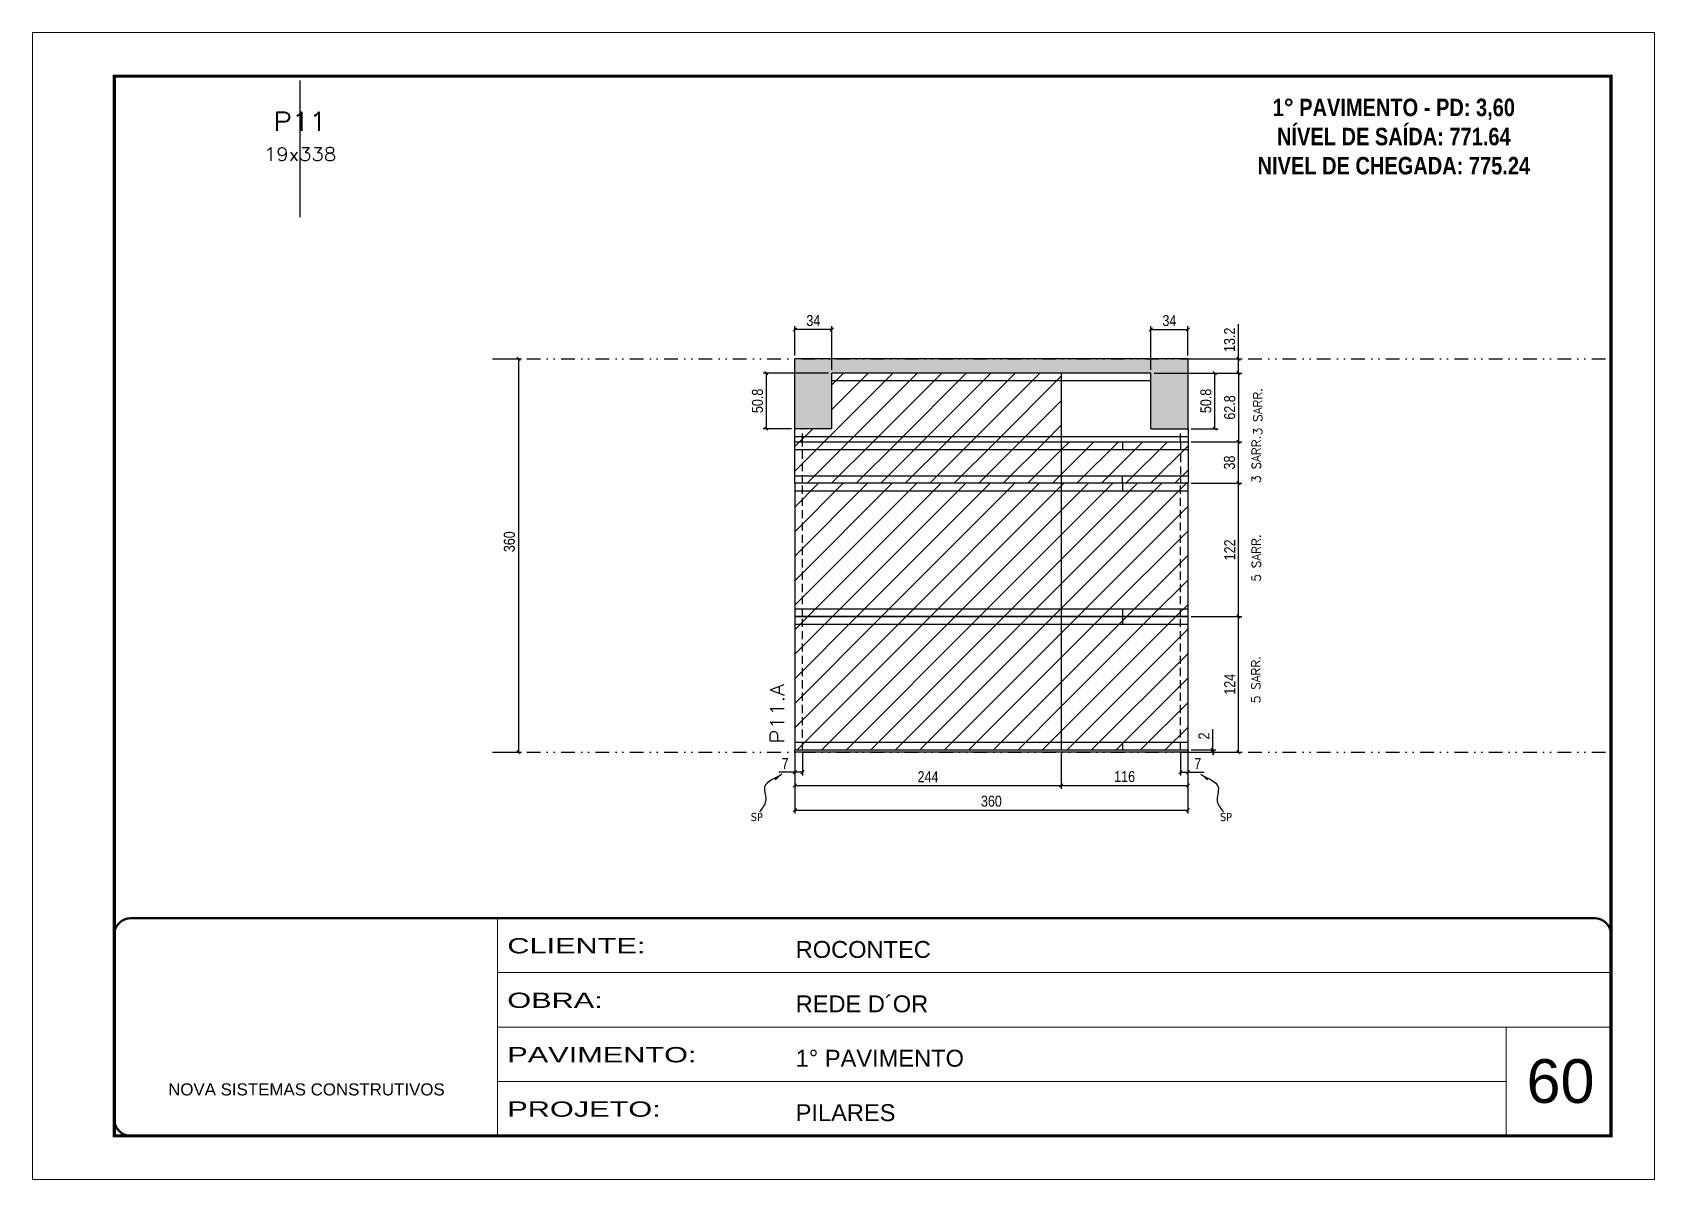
# Model space of a CAD drawing. Extents: x 2949 to 9203, y -16089 to 12527.
# Drawn here: x 7718 to 9203, y -4603 to -3553 of the extents above; entities that cross this region are included whole.
import ezdxf
from ezdxf.enums import TextEntityAlignment as Align

# ---------------------------------------------------------------- set-up
doc = ezdxf.new("R2010")
doc.units = 0
for name, pattern in [('CONTINUO', [0]), ('DASHED', [0.75, 0.5, -0.25]), ('DIVIDE2', [0.625, 0.25, -0.125, 0, -0.125, 0, -0.125]), ('HIDDEN', [0.375, 0.25, -0.125])]:
    doc.linetypes.add(name, pattern=pattern)
for name, color, linetype, lineweight in [('CARIMBO', 255, 'Continuous', 9), ('Folhas', 255, 'Continuous', 9), ('Hachura', 251, 'Continuous', 9), ('SARRAFO DE PRESSAO', 251, 'DASHED', 9), ('Texto Seção', 7, 'Continuous', 15)]:
    doc.layers.add(name, color=color, linetype=linetype, lineweight=lineweight)
for name, color, linetype in [('COTA', 241, 'Continuous'), ('cotas', 4, 'Continuous'), ('NOMENCLATURA', 7, 'Continuous'), ('Nível', 160, 'Continuous'), ('Painéis', 200, 'Continuous'), ('SARR_2.2x7', 40, 'Continuous'), ('Sarrafo de Pressão', 42, 'HIDDEN'), ('texto', 7, 'Continuous'), ('Texto de Titulo', 7, 'Continuous'), ('Texto Qtd Sarr', 242, 'Continuous')]:
    doc.layers.add(name, color=color, linetype=linetype)
doc.styles.add('ARIAL', font='arial.ttf')
doc.styles.add('COTA TECNICA', font='techl___.ttf', dxfattribs={"height": 10})
doc.styles.add('COTA TECNICA-50', font='techl___.ttf', dxfattribs={"height": 10})
doc.styles.add('REGUA-120', font='ROMANS.shx', dxfattribs={"height": 15})
doc.styles.add('ROMANC', font='techb___.ttf', dxfattribs={"height": 2.5})
doc.styles.add('ROMANS', font='romans.shx')
doc.styles.get("Standard").update_dxf_attribs({"font": 'arial.ttf'})
doc.styles.add('Tecnologia', font='')
doc.styles.get('Tecnologia').set_extended_font_data('Forgotten Futurist')
doc.dimstyles.new('COTA PAINEL-50', dxfattribs={"dimtxt": 10, "dimasz": 3, "dimexe": 3, "dimexo": 3, "dimgap": 3, "dimtad": 1, "dimdec": 1, "dimzin": 12, "dimdsep": 46, "dimtxsty": 'COTA TECNICA-50', "dimblk1": 'OBLIQUE', "dimblk2": 'OBLIQUE', "dimsah": 1, "dimcen": 0.9, "dimclrd": 4, "dimclre": 4, "dimclrt": 240, "dimadec": 1, "dimazin": 3, "dimtfac": 1, "dimtdec": 1, "dimtmove": 0, "dimatfit": 3, "dimfxl": 1, "dimtolj": 1, "dimtzin": 12, "dimarcsym": 0})
doc.dimstyles.new('PAINEL', dxfattribs={"dimtxt": 10, "dimasz": 3, "dimexe": 3, "dimexo": 3, "dimgap": 3, "dimtad": 1, "dimdec": 1, "dimzin": 12, "dimdsep": 46, "dimtxsty": 'COTA TECNICA', "dimblk1": 'OBLIQUE', "dimblk2": 'OBLIQUE', "dimsah": 1, "dimcen": 0.9, "dimclrd": 4, "dimclre": 4, "dimclrt": 240, "dimadec": 1, "dimazin": 3, "dimtfac": 1, "dimtdec": 1, "dimtmove": 0, "dimatfit": 3, "dimfxl": 1, "dimtolj": 1, "dimtzin": 12, "dimarcsym": 0})
doc.dimstyles.get("Standard").update_dxf_attribs({"dimtxt": 0.18, "dimasz": 0.18, "dimexe": 0.18, "dimexo": 0.0625, "dimgap": 0.09, "dimtad": 0, "dimtih": 1, "dimtoh": 1, "dimdec": 4, "dimzin": 0, "dimdsep": 46, "dimtxsty": 'Standard', "dimcen": 0.09, "dimadec": 0, "dimazin": 0, "dimtfac": 1, "dimtdec": 4, "dimtofl": 0, "dimtmove": 0, "dimatfit": 3, "dimfxl": 1, "dimtolj": 1, "dimtzin": 0, "dimarcsym": 0})
pattern_1 = [(45, (-122901.967, -37644.947), (-11.2253202, 11.2253202), [])]

msp = doc.modelspace()

# ---------------------------------------------------------------- texts
at = {"layer": 'CARIMBO', "style": 'ARIAL'}
msp.add_text('60', height=40, dxfattribs=at).set_placement((9085.39, -4533.17))
at = {"layer": 'NOMENCLATURA', "color": 2, "insert": (8963.86, -3587.26), "char_height": 16, "attachment_point": 2, "style": 'ROMANC'}
msp.add_mtext_dynamic_manual_height_columns('\\P1° PAVIMENTO - PD: 3,60\\PNÍVEL DE SAÍDA: 771.64\\PNIVEL DE CHEGADA: 775.24', width=300.2766, gutter_width=1, heights=[0], dxfattribs=at)
at = {"layer": 'texto', "color": 0, "char_height": 7.5, "attachment_point": 5}
for insert in [(8380.66, -4271.52), (8810.21, -4271.52)]:
    msp.add_mtext('{\\fTahoma|b0|i0|c0|p34;\\C4;SP}', dxfattribs=dict(at, insert=insert))
at = {"layer": 'Texto Seção', "linetype": 'Continuous', "style": 'ROMANS'}
for s, p in [('3 SARR.', (8843.28, -3922.09)), ('3 SARR.', (8841.98, -3965.67)), ('5 SARR.', (8841.98, -4056.01)), ('5 SARR.', (8841.56, -4167.32))]:
    msp.add_text(s, height=8, rotation=90, dxfattribs=at).set_placement(p)
at = {"layer": 'Texto Seção', "style": 'REGUA-120', "width": 1.1}
msp.add_text('P11.A', height=13, rotation=90, dxfattribs=at).set_placement((8405.85, -4204.14))

# ---------------------------------------------------------------- blocks, each defined once
blk = doc.blocks.new('9999999999')
at = {"color": 30, "linetype": 'CONTINUO'}
for p, q in [((98564.6, 34230.2), (98564.6, 34429.4)), ((98564.6, 34379.6), (99584, 34379.6)), ((98564.6, 34329.8), (99488, 34329.8)), ((99584, 34329.8), (99488, 34329.8)), ((99488, 34329.8), (99488, 34230.2)), ((98564.6, 34280), (99488, 34280))]:
    blk.add_line(p, q, dxfattribs=at)
at = {"color": 30, "linetype": 'CONTINUO', "const_width": 2}
blk.add_lwpolyline([(99584, 34230.2), (99584, 34414.4, 0.414214), (99569, 34429.4), (98229, 34429.4, 0.414214), (98214, 34414.4), (98214, 34245.2, 0.414214), (98229, 34230.2), (99584, 34230.2)], format="xyb", dxfattribs=at)
at = {"layer": 'Folhas'}
blk.add_lwpolyline([(98139, 34190.2), (99624, 34190.2), (99624, 35240.2), (98139, 35240.2)], close=True, dxfattribs=at)
at = {"layer": 'Folhas', "color": 30, "const_width": 3}
blk.add_lwpolyline([(98214, 34230.2), (99584, 34230.2), (99584, 35200.2), (98214, 35200.2)], close=True, dxfattribs=at)
at = {"color": 7, "linetype": 'Continuous', "ltscale": 5, "style": 'ARIAL'}
for s, height, p in [('ROCONTEC', 15.48, (98837.7, 34393.1)), ('REDE D´OR', 15.48, (98837.7, 34343.3)), ('1° PAVIMENTO', 15.483, (98837.7, 34293.5)), ('NOVA SISTEMAS CONSTRUTIVOS', 11.059, (98263.2, 34267.2)), ('PILARES', 15.48, (98837.7, 34243.7))]:
    blk.add_text(s, height=height, dxfattribs=at).set_placement(p)
at = {"layer": 'Folhas', "color": 7, "style": 'Tecnologia', "width": 1.5}
for s, p in [('CLIENTE:', (98573.7, 34397.2)), ('OBRA:', (98573.7, 34347.3)), ('PAVIMENTO:', (98573.7, 34297.5)), ('PROJETO:', (98573.7, 34247.7))]:
    blk.add_text(s, height=14, dxfattribs=at).set_placement(p)
blk = doc.blocks.new('_Oblique')
at = {"color": 0, "linetype": 'ByBlock', "lineweight": -2}
blk.add_line((-0.5, -0.5), (0.5, 0.5), dxfattribs=at)
blk = doc.blocks.new('*D2204')
at = {"layer": 'cotas', "color": 4, "linetype": 'ByBlock', "lineweight": -2, "transparency": 16777216}
for p, q in [((8141.7, -3852), (8165.4, -3852)), ((8162.4, -3852), (8162.4, -4212)), ((8141.7, -4212), (8165.4, -4212))]:
    blk.add_line(p, q, dxfattribs=at)
at = {"layer": 'Defpoints', "color": 0, "linetype": 'ByBlock', "transparency": 16777216}
for p in [(8138.7, -3852), (8138.7, -4212), (8162.4, -4212)]:
    blk.add_point(p, dxfattribs=at)
at = {"layer": 'cotas', "color": 4, "linetype": 'ByBlock', "lineweight": -2, "transparency": 16777216, "xscale": 3, "yscale": 3, "zscale": 3}
for p, rotation in [((8162.4, -3852), 90), ((8162.4, -4212), 270)]:
    blk.add_blockref('_Oblique', p, dxfattribs=dict(at, rotation=rotation))
at = {"layer": 'cotas', "color": 240, "linetype": 'ByBlock', "transparency": 16777216, "insert": (8154.2, -4019.5), "char_height": 10, "attachment_point": 5, "rotation": 90, "style": 'COTA TECNICA'}
blk.add_mtext('\\A1;360', dxfattribs=at)
blk = doc.blocks.new('*D2194')
at = {"layer": 'COTA', "color": 4, "lineweight": -2, "transparency": 16777216}
for p, q in [((8415.4, -4213), (8415.4, -4268.2)), ((8775.4, -4213), (8775.4, -4268.2)), ((8415.4, -4265.2), (8775.4, -4265.2))]:
    blk.add_line(p, q, dxfattribs=at)
at = {"layer": 'Defpoints', "color": 0, "transparency": 16777216}
for p in [(8415.4, -4210), (8775.4, -4210), (8775.4, -4265.2)]:
    blk.add_point(p, dxfattribs=at)
at = {"layer": 'COTA', "color": 4, "lineweight": -2, "transparency": 16777216, "xscale": 3, "yscale": 3, "zscale": 3, "rotation": 180}
blk.add_blockref('_Oblique', (8415.4, -4265.2), dxfattribs=at)
at = {"layer": 'COTA', "color": 4, "lineweight": -2, "transparency": 16777216, "xscale": 3, "yscale": 3, "zscale": 3}
blk.add_blockref('_Oblique', (8775.4, -4265.2), dxfattribs=at)
at = {"layer": 'COTA', "color": 240, "transparency": 16777216, "insert": (8595.4, -4257), "char_height": 10, "attachment_point": 5, "style": 'COTA TECNICA'}
blk.add_mtext('\\A1;360', dxfattribs=at)
blk = doc.blocks.new('*D2195')
at = {"layer": 'COTA', "color": 4, "lineweight": -2, "transparency": 16777216}
for p, q in [((8415.4, -4215), (8415.4, -4233.5)), ((8422.4, -4213), (8422.4, -4233.5)), ((8415.4, -4230.5), (8400.7, -4230.5)), ((8422.4, -4230.5), (8415.4, -4230.5))]:
    blk.add_line(p, q, dxfattribs=at)
at = {"layer": 'Defpoints', "color": 0, "transparency": 16777216}
for p in [(8415.4, -4212), (8422.4, -4210), (8415.4, -4230.5)]:
    blk.add_point(p, dxfattribs=at)
at = {"layer": 'COTA', "color": 4, "lineweight": -2, "transparency": 16777216, "xscale": 3, "yscale": 3, "zscale": 3, "rotation": 180}
blk.add_blockref('_Oblique', (8415.4, -4230.5), dxfattribs=at)
at = {"layer": 'COTA', "color": 4, "lineweight": -2, "transparency": 16777216, "xscale": 3, "yscale": 3, "zscale": 3}
blk.add_blockref('_Oblique', (8422.4, -4230.5), dxfattribs=at)
at = {"layer": 'COTA', "color": 240, "transparency": 16777216, "insert": (8406.6, -4222.5), "char_height": 10, "attachment_point": 5, "style": 'COTA TECNICA-50'}
blk.add_mtext('\\A1;7', dxfattribs=at)
blk = doc.blocks.new('*D2196')
at = {"layer": 'COTA', "color": 4, "lineweight": -2, "transparency": 16777216}
for p, q in [((8768.4, -4213), (8768.4, -4233.5)), ((8775.4, -4215), (8775.4, -4233.5)), ((8768.4, -4230.5), (8775.4, -4230.5)), ((8775.4, -4230.5), (8790.2, -4230.5))]:
    blk.add_line(p, q, dxfattribs=at)
at = {"layer": 'Defpoints', "color": 0, "transparency": 16777216}
for p in [(8768.4, -4210), (8775.4, -4212), (8775.4, -4230.5)]:
    blk.add_point(p, dxfattribs=at)
at = {"layer": 'COTA', "color": 4, "lineweight": -2, "transparency": 16777216, "xscale": 3, "yscale": 3, "zscale": 3, "rotation": 180}
blk.add_blockref('_Oblique', (8768.4, -4230.5), dxfattribs=at)
at = {"layer": 'COTA', "color": 4, "lineweight": -2, "transparency": 16777216, "xscale": 3, "yscale": 3, "zscale": 3}
blk.add_blockref('_Oblique', (8775.4, -4230.5), dxfattribs=at)
at = {"layer": 'COTA', "color": 240, "transparency": 16777216, "insert": (8784.3, -4222.5), "char_height": 10, "attachment_point": 5, "style": 'COTA TECNICA-50'}
blk.add_mtext('\\A1;7', dxfattribs=at)
blk = doc.blocks.new('*D2197')
at = {"layer": 'COTA', "color": 4, "lineweight": -2, "transparency": 16777216}
for p, q in [((8778.4, -4088), (8824.7, -4088)), ((8821.7, -4212), (8821.7, -4088)), ((8778.4, -4212), (8824.7, -4212))]:
    blk.add_line(p, q, dxfattribs=at)
at = {"layer": 'Defpoints', "color": 0, "transparency": 16777216}
for p in [(8775.4, -4088), (8821.7, -4088), (8775.4, -4212)]:
    blk.add_point(p, dxfattribs=at)
at = {"layer": 'COTA', "color": 4, "lineweight": -2, "transparency": 16777216, "xscale": 3, "yscale": 3, "zscale": 3}
for p, rotation in [((8821.7, -4088), 90), ((8821.7, -4212), 270)]:
    blk.add_blockref('_Oblique', p, dxfattribs=dict(at, rotation=rotation))
at = {"layer": 'COTA', "color": 240, "transparency": 16777216, "insert": (8813.6, -4150), "char_height": 10, "attachment_point": 5, "rotation": 90, "style": 'COTA TECNICA-50'}
blk.add_mtext('\\A1;124', dxfattribs=at)
blk = doc.blocks.new('*D2198')
at = {"layer": 'COTA', "color": 4, "lineweight": -2, "transparency": 16777216}
for p, q in [((8798, -4210), (8798, -4191.2)), ((8778.4, -4210), (8801, -4210)), ((8778.4, -4212), (8801, -4212)), ((8798, -4212), (8798, -4210)), ((8798, -4212), (8798, -4215))]:
    blk.add_line(p, q, dxfattribs=at)
at = {"layer": 'Defpoints', "color": 0, "transparency": 16777216}
for p in [(8775.4, -4210), (8775.4, -4212), (8798, -4212)]:
    blk.add_point(p, dxfattribs=at)
at = {"layer": 'COTA', "color": 4, "lineweight": -2, "transparency": 16777216, "xscale": 3, "yscale": 3, "zscale": 3}
for p, rotation in [((8798, -4210), 270), ((8798, -4212), 90)]:
    blk.add_blockref('_Oblique', p, dxfattribs=dict(at, rotation=rotation))
at = {"layer": 'COTA', "color": 240, "transparency": 16777216, "insert": (8790, -4197.3), "char_height": 10, "attachment_point": 5, "rotation": 90, "style": 'COTA TECNICA-50'}
blk.add_mtext('\\A1;2', dxfattribs=at)
blk = doc.blocks.new('*D2199')
at = {"layer": 'COTA', "color": 4, "linetype": 'ByBlock', "lineweight": -2, "transparency": 16777216}
for p, q in [((8778.4, -3966), (8824.7, -3966)), ((8821.7, -4088), (8821.7, -3966)), ((8778.4, -4088), (8824.7, -4088))]:
    blk.add_line(p, q, dxfattribs=at)
at = {"layer": 'Defpoints', "color": 0, "linetype": 'ByBlock', "transparency": 16777216}
for p in [(8775.4, -3966), (8821.7, -3966), (8775.4, -4088)]:
    blk.add_point(p, dxfattribs=at)
at = {"layer": 'COTA', "color": 4, "linetype": 'ByBlock', "lineweight": -2, "transparency": 16777216, "xscale": 3, "yscale": 3, "zscale": 3}
for p, rotation in [((8821.7, -3966), 90), ((8821.7, -4088), 270)]:
    blk.add_blockref('_Oblique', p, dxfattribs=dict(at, rotation=rotation))
at = {"layer": 'COTA', "color": 240, "linetype": 'ByBlock', "transparency": 16777216, "insert": (8813.6, -4027), "char_height": 10, "attachment_point": 5, "rotation": 90, "style": 'COTA TECNICA'}
blk.add_mtext('\\A1;122', dxfattribs=at)
blk = doc.blocks.new('*D2200')
at = {"layer": 'COTA', "color": 4, "linetype": 'ByBlock', "lineweight": -2, "transparency": 16777216}
for p, q in [((8744.4, -3865.2), (8824.7, -3865.2)), ((8821.7, -3865.2), (8821.7, -3928)), ((8778.4, -3928), (8824.7, -3928))]:
    blk.add_line(p, q, dxfattribs=at)
at = {"layer": 'Defpoints', "color": 0, "linetype": 'ByBlock', "transparency": 16777216}
for p in [(8741.4, -3865.2), (8775.4, -3928), (8821.7, -3928)]:
    blk.add_point(p, dxfattribs=at)
at = {"layer": 'COTA', "color": 4, "linetype": 'ByBlock', "lineweight": -2, "transparency": 16777216, "xscale": 3, "yscale": 3, "zscale": 3}
for p, rotation in [((8821.7, -3865.2), 90), ((8821.7, -3928), 270)]:
    blk.add_blockref('_Oblique', p, dxfattribs=dict(at, rotation=rotation))
at = {"layer": 'COTA', "color": 240, "linetype": 'ByBlock', "transparency": 16777216, "insert": (8813.6, -3896.6), "char_height": 10, "attachment_point": 5, "rotation": 90, "style": 'COTA TECNICA'}
blk.add_mtext('\\A1;62.8', dxfattribs=at)
blk = doc.blocks.new('*D2205')
at = {"layer": 'COTA', "color": 4, "linetype": 'ByBlock', "lineweight": -2, "transparency": 16777216}
for p, q in [((8778.4, -3865.2), (8802.9, -3865.2)), ((8799.9, -3916), (8799.9, -3865.2)), ((8778.4, -3916), (8802.9, -3916))]:
    blk.add_line(p, q, dxfattribs=at)
at = {"layer": 'Defpoints', "color": 0, "linetype": 'ByBlock', "transparency": 16777216}
for p in [(8775.4, -3865.2), (8799.9, -3865.2), (8775.4, -3916)]:
    blk.add_point(p, dxfattribs=at)
at = {"layer": 'COTA', "color": 4, "linetype": 'ByBlock', "lineweight": -2, "transparency": 16777216, "xscale": 3, "yscale": 3, "zscale": 3}
for p, rotation in [((8799.9, -3865.2), 90), ((8799.9, -3916), 270)]:
    blk.add_blockref('_Oblique', p, dxfattribs=dict(at, rotation=rotation))
at = {"layer": 'COTA', "color": 240, "linetype": 'ByBlock', "transparency": 16777216, "insert": (8791.8, -3890.6), "char_height": 10, "attachment_point": 5, "rotation": 90, "style": 'COTA TECNICA'}
blk.add_mtext('\\A1;50.8', dxfattribs=at)
blk = doc.blocks.new('*D2206')
at = {"layer": 'COTA', "color": 4, "linetype": 'ByBlock', "lineweight": -2, "transparency": 16777216}
for p, q in [((8821.7, -3852), (8821.7, -3820.3)), ((8778.4, -3852), (8824.7, -3852)), ((8821.7, -3865.2), (8821.7, -3852)), ((8778.4, -3865.2), (8824.7, -3865.2))]:
    blk.add_line(p, q, dxfattribs=at)
at = {"layer": 'Defpoints', "color": 0, "linetype": 'ByBlock', "transparency": 16777216}
for p in [(8775.4, -3852), (8821.7, -3852), (8775.4, -3865.2)]:
    blk.add_point(p, dxfattribs=at)
at = {"layer": 'COTA', "color": 4, "linetype": 'ByBlock', "lineweight": -2, "transparency": 16777216, "xscale": 3, "yscale": 3, "zscale": 3}
for p, rotation in [((8821.7, -3852), 90), ((8821.7, -3865.2), 270)]:
    blk.add_blockref('_Oblique', p, dxfattribs=dict(at, rotation=rotation))
at = {"layer": 'COTA', "color": 240, "linetype": 'ByBlock', "transparency": 16777216, "insert": (8813.5, -3834.7), "char_height": 10, "attachment_point": 5, "rotation": 90, "style": 'COTA TECNICA'}
blk.add_mtext('\\A1;13.2', dxfattribs=at)
blk = doc.blocks.new('*D2207')
at = {"layer": 'COTA', "color": 4, "linetype": 'ByBlock', "lineweight": -2, "transparency": 16777216}
for p, q in [((8446.4, -3865.2), (8386.4, -3865.2)), ((8389.4, -3916), (8389.4, -3865.2)), ((8412.4, -3916), (8386.4, -3916))]:
    blk.add_line(p, q, dxfattribs=at)
at = {"layer": 'Defpoints', "color": 0, "linetype": 'ByBlock', "transparency": 16777216}
for p in [(8389.4, -3865.2), (8449.4, -3865.2), (8415.4, -3916)]:
    blk.add_point(p, dxfattribs=at)
at = {"layer": 'COTA', "color": 4, "linetype": 'ByBlock', "lineweight": -2, "transparency": 16777216, "xscale": 3, "yscale": 3, "zscale": 3}
for p, rotation in [((8389.4, -3865.2), 90), ((8389.4, -3916), 270)]:
    blk.add_blockref('_Oblique', p, dxfattribs=dict(at, rotation=rotation))
at = {"layer": 'COTA', "color": 240, "linetype": 'ByBlock', "transparency": 16777216, "insert": (8381.3, -3890.6), "char_height": 10, "attachment_point": 5, "rotation": 90, "style": 'COTA TECNICA'}
blk.add_mtext('\\A1;50.8', dxfattribs=at)
blk = doc.blocks.new('*D2208')
at = {"layer": 'COTA', "color": 4, "linetype": 'ByBlock', "lineweight": -2, "transparency": 16777216}
for p, q in [((8415.4, -3849), (8415.4, -3822.3)), ((8449.4, -3825.3), (8415.4, -3825.3)), ((8449.4, -3862.2), (8449.4, -3822.3))]:
    blk.add_line(p, q, dxfattribs=at)
at = {"layer": 'Defpoints', "color": 0, "linetype": 'ByBlock', "transparency": 16777216}
for p in [(8415.4, -3825.3), (8415.4, -3852), (8449.4, -3865.2)]:
    blk.add_point(p, dxfattribs=at)
at = {"layer": 'COTA', "color": 4, "linetype": 'ByBlock', "lineweight": -2, "transparency": 16777216, "xscale": 3, "yscale": 3, "zscale": 3, "rotation": 180}
blk.add_blockref('_Oblique', (8415.4, -3825.3), dxfattribs=at)
at = {"layer": 'COTA', "color": 4, "linetype": 'ByBlock', "lineweight": -2, "transparency": 16777216, "xscale": 3, "yscale": 3, "zscale": 3}
blk.add_blockref('_Oblique', (8449.4, -3825.3), dxfattribs=at)
at = {"layer": 'COTA', "color": 240, "linetype": 'ByBlock', "transparency": 16777216, "insert": (8432.4, -3817.1), "char_height": 10, "attachment_point": 5, "style": 'COTA TECNICA'}
blk.add_mtext('\\A1;34', dxfattribs=at)
blk = doc.blocks.new('*D2209')
at = {"layer": 'COTA', "color": 4, "linetype": 'ByBlock', "lineweight": -2, "transparency": 16777216}
for p, q in [((8741.4, -3862.2), (8741.4, -3822.3)), ((8741.4, -3825.3), (8775.4, -3825.3)), ((8775.4, -3849), (8775.4, -3822.3))]:
    blk.add_line(p, q, dxfattribs=at)
at = {"layer": 'Defpoints', "color": 0, "linetype": 'ByBlock', "transparency": 16777216}
for p in [(8775.4, -3825.3), (8775.4, -3852), (8741.4, -3865.2)]:
    blk.add_point(p, dxfattribs=at)
at = {"layer": 'COTA', "color": 4, "linetype": 'ByBlock', "lineweight": -2, "transparency": 16777216, "xscale": 3, "yscale": 3, "zscale": 3, "rotation": 180}
blk.add_blockref('_Oblique', (8741.4, -3825.3), dxfattribs=at)
at = {"layer": 'COTA', "color": 4, "linetype": 'ByBlock', "lineweight": -2, "transparency": 16777216, "xscale": 3, "yscale": 3, "zscale": 3}
blk.add_blockref('_Oblique', (8775.4, -3825.3), dxfattribs=at)
at = {"layer": 'COTA', "color": 240, "linetype": 'ByBlock', "transparency": 16777216, "insert": (8758.4, -3817.1), "char_height": 10, "attachment_point": 5, "style": 'COTA TECNICA'}
blk.add_mtext('\\A1;34', dxfattribs=at)
blk = doc.blocks.new('*D2202')
at = {"layer": 'COTA', "color": 4, "linetype": 'ByBlock', "lineweight": -2, "transparency": 16777216}
for p, q in [((8415.4, -4213), (8415.4, -4245.6)), ((8659.4, -4213), (8659.4, -4245.6)), ((8415.4, -4242.6), (8659.4, -4242.6))]:
    blk.add_line(p, q, dxfattribs=at)
at = {"layer": 'Defpoints', "color": 0, "linetype": 'ByBlock', "transparency": 16777216}
for p in [(8415.4, -4210), (8659.4, -4210), (8659.4, -4242.6)]:
    blk.add_point(p, dxfattribs=at)
at = {"layer": 'COTA', "color": 4, "linetype": 'ByBlock', "lineweight": -2, "transparency": 16777216, "xscale": 3, "yscale": 3, "zscale": 3, "rotation": 180}
blk.add_blockref('_Oblique', (8415.4, -4242.6), dxfattribs=at)
at = {"layer": 'COTA', "color": 4, "linetype": 'ByBlock', "lineweight": -2, "transparency": 16777216, "xscale": 3, "yscale": 3, "zscale": 3}
blk.add_blockref('_Oblique', (8659.4, -4242.6), dxfattribs=at)
at = {"layer": 'COTA', "color": 240, "linetype": 'ByBlock', "transparency": 16777216, "insert": (8537.4, -4234.6), "char_height": 10, "attachment_point": 5, "style": 'COTA TECNICA'}
blk.add_mtext('\\A1;244', dxfattribs=at)
blk = doc.blocks.new('*D2203')
at = {"layer": 'COTA', "color": 4, "linetype": 'ByBlock', "lineweight": -2, "transparency": 16777216}
for p, q in [((8659.4, -4213), (8659.4, -4245.6)), ((8775.4, -4215), (8775.4, -4245.6)), ((8659.4, -4242.6), (8775.4, -4242.6))]:
    blk.add_line(p, q, dxfattribs=at)
at = {"layer": 'Defpoints', "color": 0, "linetype": 'ByBlock', "transparency": 16777216}
for p in [(8659.4, -4210), (8775.4, -4212), (8775.4, -4242.6)]:
    blk.add_point(p, dxfattribs=at)
at = {"layer": 'COTA', "color": 4, "linetype": 'ByBlock', "lineweight": -2, "transparency": 16777216, "xscale": 3, "yscale": 3, "zscale": 3, "rotation": 180}
blk.add_blockref('_Oblique', (8659.4, -4242.6), dxfattribs=at)
at = {"layer": 'COTA', "color": 4, "linetype": 'ByBlock', "lineweight": -2, "transparency": 16777216, "xscale": 3, "yscale": 3, "zscale": 3}
blk.add_blockref('_Oblique', (8775.4, -4242.6), dxfattribs=at)
at = {"layer": 'COTA', "color": 240, "linetype": 'ByBlock', "transparency": 16777216, "insert": (8717.4, -4234.5), "char_height": 10, "attachment_point": 5, "style": 'COTA TECNICA'}
blk.add_mtext('\\A1;116', dxfattribs=at)
blk = doc.blocks.new('titulo1')
at = {"layer": 'Defpoints', "color": 252, "linetype": 'HIDDEN', "ltscale": 2}
blk.add_line((0, 0), (0, 125), dxfattribs=at)
at = {"layer": 'Defpoints', "style": 'ROMANS', "oblique": 15}
blk.add_attdef('FOLHA', text='', height=10, dxfattribs=at).set_placement((0, 15.6), align=Align.MIDDLE_CENTER)
at = {"layer": 'Texto Qtd Sarr', "color": 3, "style": 'ROMANS', "oblique": 15}
for tag, height, p in [('TITULO', 17, (0, 71.4)), ('SEÇÃO', 12, (0, 41.5))]:
    blk.add_attdef(tag, text='', height=height, dxfattribs=at).set_placement(p, align=Align.MIDDLE_CENTER)
blk = doc.blocks.new('*D2201')
at = {"layer": 'COTA', "color": 4, "lineweight": -2, "transparency": 16777216}
for p, q in [((8778.4, -3928), (8824.7, -3928)), ((8821.7, -3966), (8821.7, -3928)), ((8778.4, -3966), (8824.7, -3966))]:
    blk.add_line(p, q, dxfattribs=at)
at = {"layer": 'Defpoints', "color": 0, "transparency": 16777216}
for p in [(8775.4, -3928), (8821.7, -3928), (8775.4, -3966)]:
    blk.add_point(p, dxfattribs=at)
at = {"layer": 'COTA', "color": 4, "lineweight": -2, "transparency": 16777216, "xscale": 3, "yscale": 3, "zscale": 3}
for p, rotation in [((8821.7, -3928), 90), ((8821.7, -3966), 270)]:
    blk.add_blockref('_Oblique', p, dxfattribs=dict(at, rotation=rotation))
at = {"layer": 'COTA', "color": 240, "transparency": 16777216, "insert": (8813.4, -3947), "char_height": 10, "attachment_point": 5, "rotation": 90, "style": 'COTA TECNICA'}
blk.add_mtext('\\A1;38', dxfattribs=at)

# ---------------------------------------------------------------- dimensions: what is measured, and where the dimension line sits
at = {"layer": 'COTA', "linetype": 'ByBlock'}
for base, p1, p2, picture, middle in [((8415.44, -3825.35), (8449.44, -3865.23), (8415.44, -3852.03), '*D2208', (8432.44, -3817.13)), ((8775.44, -3825.35), (8741.44, -3865.23), (8775.44, -3852.03), '*D2209', (8758.44, -3817.13)), ((8659.44, -4242.63), (8415.44, -4210.03), (8659.44, -4210.03), '*D2202', (8537.44, -4234.56))]:
    dim = msp.add_linear_dim(base=base, p1=p1, p2=p2, dimstyle='PAINEL', dxfattribs=at)
    dim.commit()
    dim.dimension.update_dxf_attribs({"geometry": picture, "text_midpoint": middle})
for base, p1, p2, picture, middle in [((8821.68, -3852.03), (8775.44, -3865.23), (8775.44, -3852.03), '*D2206', (8813.46, -3834.67)), ((8389.4, -3865.23), (8415.44, -3916.03), (8449.44, -3865.23), '*D2207', (8381.26, -3890.63)), ((8821.68, -3928.03), (8741.44, -3865.23), (8775.44, -3928.03), '*D2200', (8813.55, -3896.63))]:
    dim = msp.add_linear_dim(base=base, p1=p1, p2=p2, angle=90, dimstyle='PAINEL', dxfattribs=at)
    dim.commit()
    dim.dimension.update_dxf_attribs({"geometry": picture, "text_midpoint": middle})
for base, p1, p2, picture, middle in [((8799.91, -3865.23), (8775.44, -3916.03), (8775.44, -3865.23), '*D2205', (8791.78, -3890.63)), ((8821.68, -3966.03), (8775.44, -4088.03), (8775.44, -3966.03), '*D2199', (8813.62, -4027.03))]:
    dim = msp.add_linear_dim(base=base, p1=p1, p2=p2, angle=90, dimstyle='PAINEL', override={"dimtmove": 1}, dxfattribs=at)
    dim.commit()
    dim.dimension.update_dxf_attribs({"geometry": picture, "text_midpoint": middle})
at = {"layer": 'COTA'}
for base, p1, p2, angle, dimstyle, picture, middle in [((8821.68, -3928.03), (8775.44, -3966.03), (8775.44, -3928.03), 90, 'PAINEL', '*D2201', (8813.44, -3947.03)), ((8821.68, -4088.03), (8775.44, -4212.03), (8775.44, -4088.03), 90, 'COTA PAINEL-50', '*D2197', (8813.6, -4150.03)), ((8415.44, -4230.54), (8422.44, -4210.03), (8415.44, -4212.03), 180, 'COTA PAINEL-50', '*D2195', (8406.57, -4222.47))]:
    dim = msp.add_linear_dim(base=base, p1=p1, p2=p2, angle=angle, dimstyle=dimstyle, dxfattribs=at)
    dim.commit()
    dim.dimension.update_dxf_attribs({"geometry": picture, "text_midpoint": middle})
dim = msp.add_linear_dim(base=(8797.96, -4212.03), p1=(8775.44, -4210.03), p2=(8775.44, -4212.03), angle=90, dimstyle='COTA PAINEL-50', dxfattribs=at)
dim.commit()
dim.dimension.update_dxf_attribs({"geometry": '*D2198', "text_midpoint": (8797.96, -4197.29), "dimtype": 160})
dim = msp.add_linear_dim(base=(8775.44, -4265.22), p1=(8415.44, -4210.03), p2=(8775.44, -4210.03), dimstyle='PAINEL', override={"dimarcsym": 2}, dxfattribs=at)
dim.commit()
dim.dimension.update_dxf_attribs({"geometry": '*D2194', "text_midpoint": (8595.44, -4257)})
at = {"layer": 'COTA', "linetype": 'ByBlock'}
dim = msp.add_linear_dim(base=(8775.44, -4242.63), p1=(8659.44, -4210.03), p2=(8775.44, -4212.03), dimstyle='PAINEL', override={"dimtmove": 1}, dxfattribs=at)
dim.commit()
dim.dimension.update_dxf_attribs({"geometry": '*D2203', "text_midpoint": (8717.44, -4234.53)})
at = {"layer": 'COTA'}
dim = msp.add_linear_dim(base=(8775.44, -4230.54), p1=(8768.44, -4210.03), p2=(8775.44, -4212.03), dimstyle='COTA PAINEL-50', dxfattribs=at)
dim.commit()
dim.dimension.update_dxf_attribs({"geometry": '*D2196', "text_midpoint": (8784.3, -4222.47)})
at = {"layer": 'cotas', "linetype": 'ByBlock'}
dim = msp.add_linear_dim(base=(8162.41, -4212.03), p1=(8138.69, -3852.03), p2=(8138.69, -4212.03), angle=90, dimstyle='PAINEL', dxfattribs=at)
dim.commit()
dim.dimension.update_dxf_attribs({"geometry": '*D2204', "text_midpoint": (8162.41, -4019.51), "dimtype": 160})

# ---------------------------------------------------------------- hatches: boundary and pattern name
at = {"layer": 'COTA', "linetype": 'ByBlock'}
h = msp.add_hatch(dxfattribs=at)
h.set_pattern_fill('AR-CONC', color=256, scale=0.03)
h.set_pattern_definition([(50, (-122735.014, -37617.947), (5.46554007, -0.47817257), [0.5715, -6.2865]), (355, (-122735.014, -37617.947), (-1.05730264, 5.73170536), [0.4572, -5.02921753]), (100.4514447, (-122734.5586, -37617.987), (4.40823741, 5.25353256), [0.48570026, -5.34270734]), (46.1842, (-122735.014, -37616.423), (8.13237123, -1.26126984), [0.85725, -9.42975]), (96.6355576, (-122734.336, -37616.528), (7.122124, 7.42278374), [0.7285507, -8.01406824]), (351.184151, (-122735.014, -37616.423), (7.122124, 7.42278374), [0.685799, -7.54379196]), (21, (-122734.252, -37616.804), (4.54843174, -3.06795595), [0.5715, -6.2865]), (326, (-122734.252, -37616.804), (1.85406085, 5.52563898), [0.4572, -5.0292]), (71.451445, (-122733.873, -37617.0596), (6.40249258, 2.45768307), [0.48570026, -5.34269813]), (37.5, (-122735.014, -37617.947), (0.092658098, 2.536651166), [0, -4.96824, 0, -5.1054, 0, -5.04825]), (7.5, (-122735.014, -37617.947), (2.004589875, 3.005417245), [0, -2.91084, 0, -4.85394, 0, -1.92405]), (327.5, (-122736.7133, -37617.947), (4.067717855, -0.17186232), [0, -1.905, 0, -5.9436, 0, -7.8867]), (317.5, (-122737.4753, -37617.947), (4.44387544, 0.76279473), [0, -2.4765, 0, -3.94716, 0, -5.6007])])
h.paths.add_polyline_path([(8449.44, -3865.23), (8741.44, -3865.23), (8741.44, -3916.03), (8775.44, -3916.03), (8775.44, -3852.03), (8415.44, -3852.03), (8415.44, -3916.03), (8449.44, -3916.03)])
at = {"layer": 'Hachura'}
h = msp.add_hatch(dxfattribs=at)
h.set_pattern_fill('ANSI31', color=256, scale=5)
h.paths.add_polyline_path([(8659.44, -3865.23), (8449.44, -3865.23), (8449.44, -3916.03), (8415.44, -3916.03), (8415.44, -3928.03), (8659.44, -3928.03)])
at = {"layer": 'Hachura', "linetype": 'ByBlock'}
h = msp.add_hatch(dxfattribs=at)
h.set_pattern_fill('ANSI31', color=256, scale=5)
h.paths.add_polyline_path([(8659.44, -3966.03), (8659.44, -3928.03), (8415.44, -3928.03), (8415.44, -3966.03)])
h = msp.add_hatch(dxfattribs=at)
h.set_pattern_fill('ANSI31', color=256, scale=5)
h.paths.add_polyline_path([(8659.44, -3966.03), (8775.44, -3966.03), (8775.44, -3928.03), (8659.44, -3928.03)])
h = msp.add_hatch(dxfattribs=at)
h.set_pattern_fill('ANSI31', color=256, scale=5)
h.set_pattern_definition(pattern_1)
h.paths.add_polyline_path([(8659.44, -4088.03), (8659.44, -3966.03), (8415.44, -3966.03), (8415.44, -4088.03)])
h = msp.add_hatch(dxfattribs=at)
h.set_pattern_fill('ANSI31', color=256, scale=5)
h.set_pattern_definition(pattern_1)
h.paths.add_polyline_path([(8775.44, -4088.03), (8775.44, -3966.03), (8659.44, -3966.03), (8659.44, -4088.03)])
h = msp.add_hatch(dxfattribs=at)
h.set_pattern_fill('ANSI31', color=256, scale=5)
h.set_pattern_definition(pattern_1)
h.paths.add_polyline_path([(8415.44, -4088.03), (8415.44, -4210.03), (8659.44, -4210.03), (8659.44, -4088.03)])
h = msp.add_hatch(dxfattribs=at)
h.set_pattern_fill('ANSI31', color=256, scale=5)
h.set_pattern_definition(pattern_1)
h.paths.add_polyline_path([(8659.44, -4210.03), (8775.44, -4210.03), (8775.44, -4088.03), (8659.44, -4088.03)])

# ---------------------------------------------------------------- linework, layer by layer
at = {"layer": 'COTA', "linetype": 'ByBlock'}
for p, q in [((8415.44, -3916.03), (8415.44, -3852.03)), ((8775.44, -3852.03), (8415.44, -3852.03)), ((8775.44, -3916.03), (8775.44, -3852.03))]:
    msp.add_line(p, q, dxfattribs=at)
at = {"layer": 'Nível', "color": 4, "linetype": 'DIVIDE2', "ltscale": 50}
for p, q in [((8138.69, -3852.03), (9162.53, -3852.03)), ((8138.69, -4212.03), (9162.53, -4212.03))]:
    msp.add_line(p, q, dxfattribs=at)
at = {"layer": 'Painéis'}
for p, q in [((8741.44, -3865.23), (8449.44, -3865.23)), ((8449.44, -3916.03), (8449.44, -3865.23)), ((8659.44, -3865.23), (8659.44, -4210.03)), ((8741.44, -3916.03), (8741.44, -3865.23)), ((8449.44, -3916.03), (8415.44, -3916.03)), ((8415.44, -3928.03), (8415.44, -3916.03)), ((8741.44, -3916.03), (8775.44, -3916.03)), ((8775.44, -3916.03), (8775.44, -3928.03)), ((8415.44, -3928.03), (8775.44, -3928.03)), ((8415.44, -3966.03), (8415.44, -3928.03)), ((8775.44, -3928.03), (8775.44, -3966.03)), ((8415.44, -3966.03), (8415.44, -4210.03)), ((8775.44, -3966.03), (8415.44, -3966.03)), ((8775.44, -4210.03), (8775.44, -3966.03)), ((8775.44, -4088.03), (8415.44, -4088.03)), ((8415.44, -4088.03), (8775.44, -4088.03)), ((8415.44, -4210.03), (8775.44, -4210.03))]:
    msp.add_line(p, q, dxfattribs=at)
msp.add_lwpolyline([(8415.44, -4210.03), (8775.44, -4210.03), (8775.44, -4212.03), (8415.44, -4212.03)], close=True, dxfattribs=at)
at = {"layer": 'SARR_2.2x7'}
for p, q in [((8659.44, -3872.23), (8449.44, -3872.23)), ((8741.44, -3872.23), (8659.44, -3872.23)), ((8415.44, -3923.03), (8659.44, -3923.03)), ((8415.44, -3935.03), (8715.44, -3935.03)), ((8659.44, -3923.03), (8775.44, -3923.03)), ((8715.44, -3928.03), (8715.44, -3935.03)), ((8715.44, -3935.03), (8775.44, -3935.03)), ((8415.44, -3959.03), (8715.44, -3959.03)), ((8715.44, -3959.03), (8775.44, -3959.03)), ((8715.44, -3966.03), (8715.44, -3959.03)), ((8415.44, -3973.03), (8715.44, -3973.03)), ((8715.44, -3966.03), (8715.44, -3973.03)), ((8715.44, -3973.03), (8775.44, -3973.03)), ((8415.44, -4081.03), (8715.44, -4081.03)), ((8715.44, -4081.03), (8775.44, -4081.03)), ((8715.44, -4081.03), (8715.44, -4088.03)), ((8415.44, -4095.03), (8715.44, -4095.03)), ((8715.44, -4088.03), (8715.44, -4095.03)), ((8715.44, -4095.03), (8775.44, -4095.03)), ((8415.44, -4203.03), (8715.44, -4203.03)), ((8715.44, -4203.03), (8775.44, -4203.03)), ((8715.44, -4203.03), (8715.44, -4210.03))]:
    msp.add_line(p, q, dxfattribs=at)
at = {"layer": 'Sarrafo de Pressão', "ltscale": 30}
for p, q in [((8422.44, -3928.03), (8422.44, -3916.03)), ((8768.44, -3928.03), (8768.44, -3916.03)), ((8422.44, -3966.03), (8422.44, -3928.03)), ((8768.44, -3928.03), (8768.44, -3966.03)), ((8422.44, -4088.03), (8422.44, -3966.03)), ((8768.44, -4088.03), (8768.44, -3966.03)), ((8422.44, -4210.03), (8422.44, -4088.03)), ((8768.44, -4210.03), (8768.44, -4088.03))]:
    msp.add_line(p, q, dxfattribs=at)

# ---------------------------------------------------------------- block references
at = {"layer": 'SARRAFO DE PRESSAO', "color": 6, "linetype": 'ByBlock'}
msp.add_blockref('9999999999', (-90421.44, -38793.52), dxfattribs=at)
at = {"layer": 'Texto Seção'}
ref = msp.add_blockref('titulo1', (7962.52, -3722.28), dxfattribs=at)
ref.add_attrib('TITULO', 'P11', dxfattribs={"layer": 'Texto de Titulo', "color": 7, "height": 17, "style": 'ROMANS', "width": 1.1}).set_placement((7962.52, -3634.78), align=Align.MIDDLE_CENTER)
ref.add_attrib('SEÇÃO', '19x338', dxfattribs={"layer": 'Texto de Titulo', "color": 7, "height": 12, "style": 'ROMANS', "width": 1.1}).set_placement((7962.52, -3664.78), align=Align.MIDDLE_CENTER)

msp.set_redraw_order([(e.dxf.handle, doc.entitydb.next_handle()) for e in msp.query("TEXT MTEXT ATTDEF DIMENSION ARC_DIMENSION")])  # texts and dimensions are drawn at this point

# ---------------------------------------------------------------- leaders
at = {"layer": 'COTA', "path_type": 1}
for points in [[(8403.61, -4232.21), (8387.82, -4244.05), (8388.75, -4257.06), (8383.2, -4266.84)], [(8787.27, -4232.21), (8803.05, -4244.05), (8802.13, -4257.06), (8807.68, -4266.84)]]:
    msp.add_leader(points, dimstyle='Standard', override={"dimasz": 8}, dxfattribs=at)

doc.saveas('drawing.dxf')
